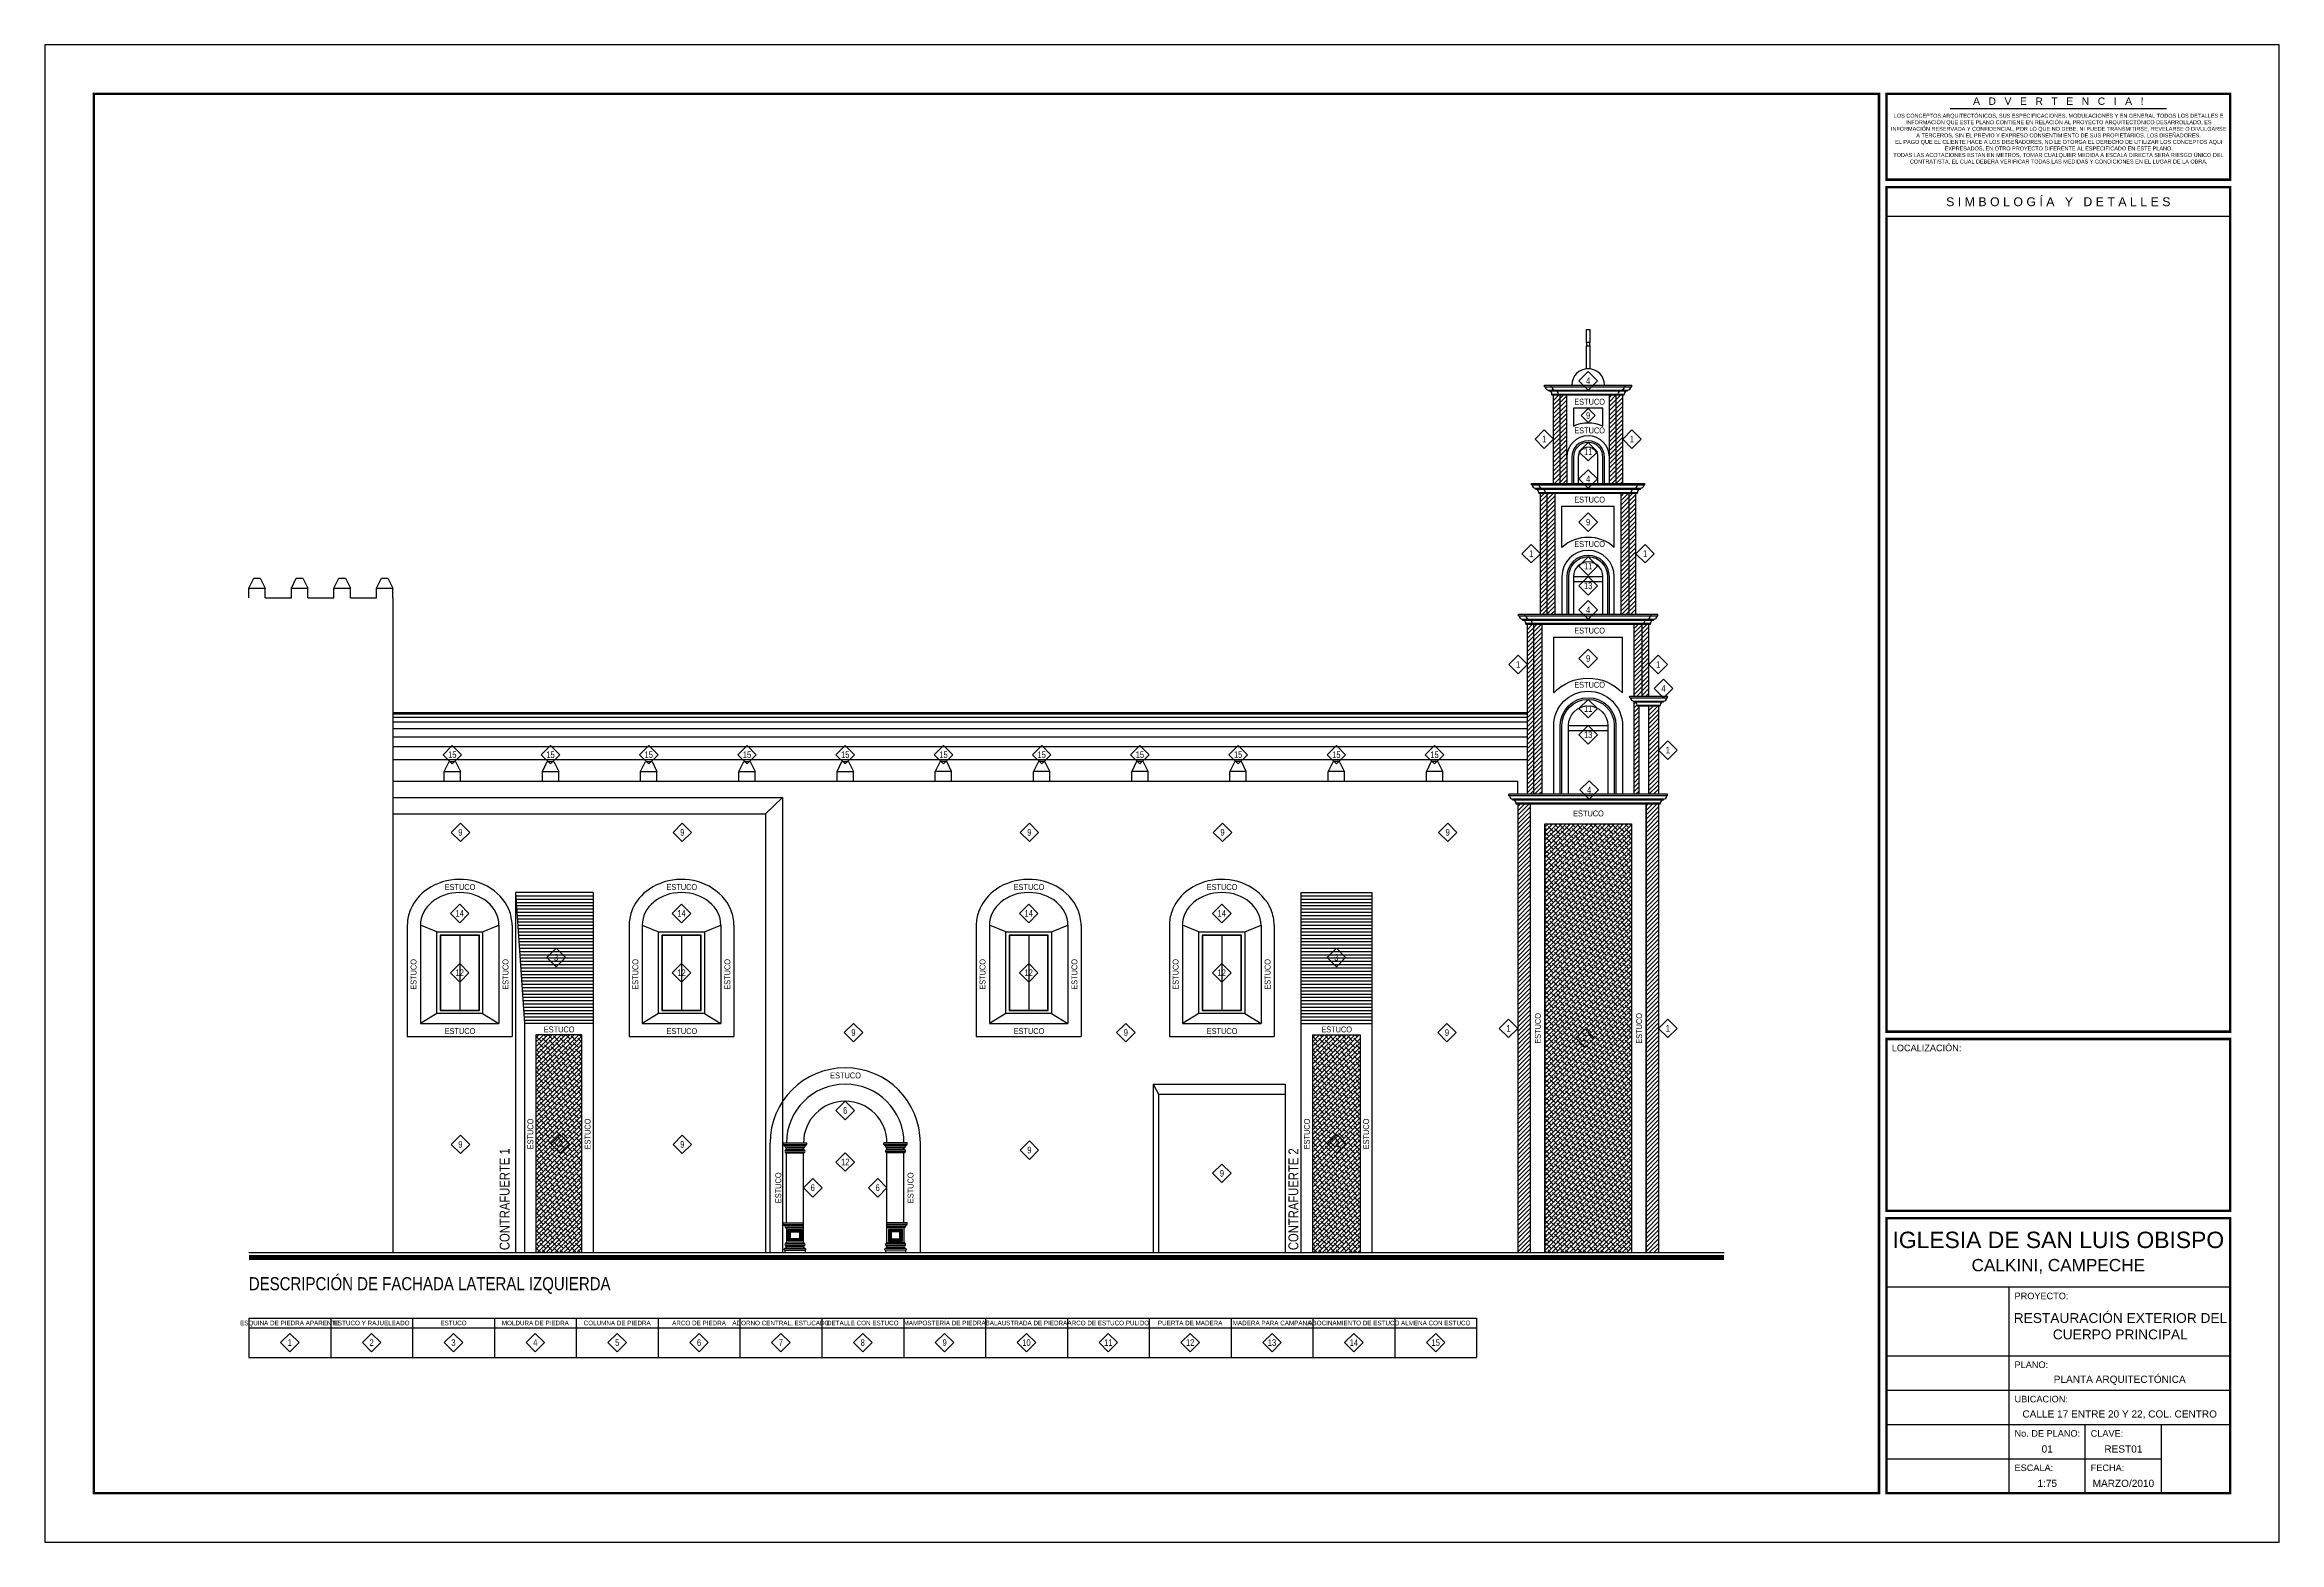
# Model space of a CAD drawing. Header units: millimetres. Extents: x 0 to 273, y 0 to 92.
# Drawn here: x 68.2 to 136.5, y 0 to 45.8 of the extents above; entities that cross this region are included whole.
import ezdxf
from ezdxf.enums import TextEntityAlignment as Align

# ---------------------------------------------------------------- set-up
doc = ezdxf.new("R2010")
doc.units = ezdxf.units.MM
for name, color, linetype in [('Areas', 7, 'Continuous'), ('Ashurados', 8, 'Continuous'), ('FORMATO', 7, 'Continuous'), ('Texto', 7, 'Continuous'), ('Trazo', 7, 'Continuous')]:
    doc.layers.add(name, color=color, linetype=linetype)
doc.styles.get("Standard").update_dxf_attribs({"font": 'arial.ttf'})
doc.styles.add('style4', font='')
doc.styles.get('style4').set_extended_font_data('DaxCondensed')
pattern_1 = [(45, (-67.97007, -76.9695), (-0.06735192, 0.06735192), [])]
pattern_2 = [(45, (-151.04429, -76.38992), (-0.06735192, 0.06735192), [])]
pattern_3 = [(45, (-145.71266, -76.9695), (-0.06735192, 0.06735192), []), (135, (-145.71266, -76.9695), (-0.202055763, 0.06735192), [0.238125, -0.142875])]

msp = doc.modelspace()

# ---------------------------------------------------------------- texts
at = {"layer": 'FORMATO'}
msp.add_text('A   D   V   E   R   T   E   N   C   I   A   !', height=0.225, dxfattribs=at).set_placement((129.75, 43.912), align=Align.CENTER)
for s, p in [('LOCALIZACIÓN:', (124.664, 15.001)), ('PROYECTO:', (128.414, 7.426)), ('PLANO:', (128.414, 5.326)), ('UBICACION:', (128.414, 4.276)), ('No. DE PLANO:', (128.414, 3.226)), ('CLAVE:', (130.739, 3.226)), ('ESCALA:', (128.414, 2.176)), ('FECHA:', (130.739, 2.176))]:
    msp.add_text(s, height=0.2, dxfattribs=at).set_placement(p)
for s, insert, char_height, width, attachment_point in [('\\pi0.22576;LOS CONCEPTOS ARQUITECTÓNICOS, SUS ESPECIFICACIONES, MODULACIONES Y EN GENERAL TODOS LOS DETALLES E \\P\\pi0.59079;INFORMACIÓN QUE ESTE PLANO CONTIENE EN RELACIÓN AL PROYECTO ARQUITECTÓNICO DESARROLLADO, ES \\P\\pi0.13903;INFORMACIÓN RESERVADA Y CONFIDENCIAL, POR LO QUE NO DEBE, NI PUEDE TRANSMITIRSE, REVELARSE O DIVULGARSE\\P\\pi0.91171;A TERCEROS, SIN EL PREVIO Y EXPRESO CONSENTIMIENTO DE SUS PROPIETARIOS, LOS DISEÑADORES.\\P\\pi0.26644;EL PAGO QUE EL CLIENTE HACE A LOS DISEÑADORES, NO LE OTORGA EL DERECHO DE UTILIZAR LOS CONCEPTOS AQUI \\P\\pi1.78;EXPRESADOS, EN OTRO PROYECTO DIFERENTE AL ESPECIFICADO EN ESTE PLANO.\\P\\pi0.2109;TODAS LAS ACOTACIONES ESTAN EN METROS, TOMAR CUALQUIER MEDIDA A ESCALA DIRECTA SERÁ RIESGO ÚNICO DEL \\P\\pi0.71558;CONTRATISTA, EL CUAL DEBERÁ VERIFICAR TODAS LAS MEDIDAS Y CONDICIONES EN EL LUGAR DE LA OBRA.', (124.5, 43.64), 0.12, 10.5, 1), ('S I M B O L O G Í A   Y   D E T A L L E S', (129.75, 40.95), 0.27, 10.5, 5), ('IGLESIA DE SAN LUIS OBISPO\\P{\\H0.75x;CALKINI, CAMPECHE\\H1.023x; }', (129.75, 8.85), 0.5, 10.5, 5), ('\\pi0.13874;RESTAURACIÓN EXTERIOR DEL\\P\\pi1.3319;CUERPO PRINCIPAL', (128.25, 7.002), 0.3, 6.75, 1), ('PLANTA ARQUITECTÓNICA', (131.625, 4.95), 0.22, 6.75, 5), ('CALLE 17 ENTRE 20 Y 22, COL. CENTRO', (131.625, 3.9), 0.22, 6.75, 5), ('01', (129.412, 2.85), 0.22, 6.75, 5), ('REST01', (131.738, 2.85), 0.22, 6.75, 5), ('1:75', (129.412, 1.8), 0.22, 6.75, 5), ('MARZO/2010', (131.738, 1.8), 0.22, 6.75, 5)]:
    msp.add_mtext(s, dxfattribs=dict(at, insert=insert, char_height=char_height, width=width, attachment_point=attachment_point))
at = {"layer": 'Texto', "style": 'style4'}
for s, height, p in [('4', 0.2, (115.39, 35.385)), ('ESTUCO', 0.18, (115.435, 34.752)), ('9', 0.2, (115.39, 34.324)), ('1', 0.2, (114.052, 33.602)), ('ESTUCO', 0.18, (115.435, 33.876)), ('1', 0.2, (116.728, 33.602)), ('11', 0.2, (115.39, 33.219)), ('4', 0.2, (115.39, 32.385)), ('ESTUCO', 0.18, (115.435, 31.764)), ('9', 0.2, (115.39, 31.065)), ('1', 0.2, (113.652, 30.102)), ('ESTUCO', 0.18, (115.435, 30.407)), ('1', 0.2, (117.128, 30.102)), ('11', 0.2, (115.39, 29.719)), ('13', 0.2, (115.39, 29.119)), ('4', 0.2, (115.39, 28.385)), ('ESTUCO', 0.18, (115.435, 27.763)), ('1', 0.2, (113.252, 26.715)), ('9', 0.2, (115.39, 26.9)), ('1', 0.2, (117.528, 26.715)), ('ESTUCO', 0.18, (115.435, 26.105)), ('4', 0.2, (117.69, 25.985)), ('11', 0.2, (115.39, 25.369)), ('13', 0.2, (115.39, 24.569)), ('15', 0.2, (80.7, 23.962)), ('15', 0.2, (83.7, 23.962)), ('15', 0.2, (86.7, 23.962)), ('15', 0.2, (89.7, 23.962)), ('15', 0.2, (92.7, 23.962)), ('15', 0.2, (95.7, 23.962)), ('15', 0.2, (98.7, 23.962)), ('15', 0.2, (101.7, 23.962)), ('15', 0.2, (104.7, 23.962)), ('15', 0.2, (107.7, 23.962)), ('15', 0.2, (110.7, 23.962)), ('1', 0.2, (117.823, 24.102)), ('4', 0.2, (115.421, 22.885)), ('ESTUCO', 0.18, (115.4, 22.175)), ('9', 0.2, (80.947, 21.589)), ('9', 0.2, (87.723, 21.589)), ('9', 0.2, (98.325, 21.589)), ('9', 0.2, (104.223, 21.589)), ('9', 0.2, (111.101, 21.589)), ('ESTUCO', 0.18, (80.934, 19.927)), ('ESTUCO', 0.18, (87.709, 19.927)), ('ESTUCO', 0.18, (98.312, 19.927)), ('ESTUCO', 0.18, (104.209, 19.927)), ('14', 0.2, (80.925, 19.114)), ('14', 0.2, (87.7, 19.114)), ('14', 0.2, (98.303, 19.114)), ('14', 0.2, (104.2, 19.114)), ('3', 0.2, (83.872, 17.769)), ('3', 0.2, (107.7, 17.769)), ('12', 0.2, (80.925, 17.299)), ('12', 0.2, (87.7, 17.299)), ('12', 0.2, (98.303, 17.299)), ('12', 0.2, (104.2, 17.299)), ('ESTUCO', 0.18, (80.934, 15.527)), ('ESTUCO', 0.18, (83.962, 15.577)), ('ESTUCO', 0.18, (87.71, 15.527)), ('ESTUCO', 0.18, (98.312, 15.527)), ('ESTUCO', 0.18, (104.21, 15.527)), ('ESTUCO', 0.18, (107.71, 15.577)), ('1', 0.2, (112.957, 15.602)), ('1', 0.2, (117.823, 15.602)), ('9', 0.2, (92.951, 15.473)), ('9', 0.2, (101.27, 15.473)), ('9', 0.2, (111.078, 15.473)), ('2', 0.2, (115.296, 15.302)), ('ESTUCO', 0.18, (92.71, 14.172)), ('6', 0.2, (92.7, 13.094)), ('9', 0.2, (80.947, 12.058)), ('2', 0.2, (83.992, 12.077)), ('9', 0.2, (87.723, 12.058)), ('12', 0.2, (92.7, 11.518)), ('9', 0.2, (98.325, 11.883)), ('2', 0.2, (107.714, 12.077)), ('6', 0.2, (91.708, 10.732)), ('6', 0.2, (93.692, 10.732)), ('9', 0.2, (104.205, 11.174)), ('ESQUINA DE PIEDRA APARENTE', 0.14, (75.735, 6.63)), ('1', 0.2, (75.735, 6.002)), ('ESTUCO Y RAJUELEADO', 0.14, (78.235, 6.63)), ('2', 0.2, (78.235, 6.002)), ('ESTUCO', 0.14, (80.735, 6.63)), ('3', 0.2, (80.735, 6.002)), ('MOLDURA DE PIEDRA', 0.14, (83.235, 6.63)), ('4', 0.2, (83.235, 6.002)), ('COLUMNA DE PIEDRA', 0.14, (85.735, 6.63)), ('5', 0.2, (85.735, 6.002)), ('ARCO DE PIEDRA', 0.14, (88.235, 6.63)), ('6', 0.2, (88.235, 6.002)), ('ADORNO CENTRAL, ESTUCADO', 0.14, (90.735, 6.63)), ('7', 0.2, (90.735, 6.002)), ('DETALLE CON ESTUCO', 0.14, (93.235, 6.63)), ('8', 0.2, (93.235, 6.002)), ('MAMPOSTERÍA DE PIEDRA', 0.14, (95.735, 6.63)), ('9', 0.2, (95.735, 6.002)), ('BALAUSTRADA DE PIEDRA', 0.14, (98.235, 6.63)), ('10', 0.2, (98.235, 6.002)), ('ARCO DE ESTUCO PULIDO', 0.14, (100.735, 6.63)), ('11', 0.2, (100.735, 6.002)), ('PUERTA DE MADERA', 0.14, (103.235, 6.63)), ('12', 0.2, (103.235, 6.002)), ('MADERA PARA CAMPANA', 0.14, (105.735, 6.63)), ('13', 0.2, (105.735, 6.002)), ('ABOCINAMIENTO DE ESTUCO', 0.14, (108.235, 6.63)), ('14', 0.2, (108.235, 6.002)), ('ALMENA CON ESTUCO', 0.14, (110.735, 6.63)), ('15', 0.2, (110.735, 6.002))]:
    msp.add_text(s, height=height, dxfattribs=at).set_placement(p, align=Align.CENTER)
for s, height, p in [('ESTUCO', 0.18, (79.605, 17.35)), ('ESTUCO', 0.18, (82.414, 17.35)), ('ESTUCO', 0.18, (86.38, 17.35)), ('ESTUCO', 0.18, (89.189, 17.35)), ('ESTUCO', 0.18, (96.983, 17.35)), ('ESTUCO', 0.18, (99.791, 17.35)), ('ESTUCO', 0.18, (102.88, 17.35)), ('ESTUCO', 0.18, (105.689, 17.35)), ('ESTUCO', 0.18, (113.945, 15.7)), ('ESTUCO', 0.18, (117.037, 15.7)), ('ESTUCO', 0.18, (83.175, 12.475)), ('ESTUCO', 0.18, (84.92, 12.475)), ('ESTUCO', 0.18, (106.89, 12.475)), ('ESTUCO', 0.18, (108.7, 12.475)), ('CONTRAFUERTE 1', 0.3, (82.447, 10.481)), ('CONTRAFUERTE 2', 0.3, (106.538, 10.481)), ('ESTUCO', 0.18, (90.746, 10.83)), ('ESTUCO', 0.18, (94.784, 10.83))]:
    msp.add_text(s, height=height, rotation=90, dxfattribs=at).set_placement(p, align=Align.CENTER)
msp.add_text('DESCRIPCIÓN DE FACHADA LATERAL IZQUIERDA', height=0.4, dxfattribs=at).set_placement((74.485, 7.7))

# ---------------------------------------------------------------- hatches: boundary and pattern name
at = {"layer": 'Ashurados'}
h = msp.add_hatch(dxfattribs=at)
h.set_pattern_fill('ANSI31', color=4, scale=0.03, style=0)
h.set_pattern_definition(pattern_1)
h.paths.add_polyline_path([(114.535, 35.05), (114.335, 35.05), (114.335, 32.35), (114.535, 32.35)])
h.paths.add_polyline_path([(114.74, 35.05), (114.535, 35.05), (114.535, 32.35), (114.74, 32.35), (114.74, 33.15)])
h = msp.add_hatch(dxfattribs=at)
h.set_pattern_fill('ANSI31', color=4, scale=0.03, style=0)
h.set_pattern_definition(pattern_1)
h.paths.add_polyline_path([(116.245, 35.05), (116.04, 35.05), (116.04, 33.15), (116.04, 32.35), (116.245, 32.35)])
h.paths.add_polyline_path([(116.245, 32.35), (116.445, 32.35), (116.445, 35.05), (116.245, 35.05)])
h = msp.add_hatch(dxfattribs=at)
h.set_pattern_fill('ANSI31', color=4, scale=0.03, style=0)
h.set_pattern_definition(pattern_1)
h.paths.add_polyline_path([(113.935, 28.35), (114.135, 28.35), (114.135, 32.05), (113.935, 32.05)])
h.paths.add_polyline_path([(114.135, 28.35), (114.385, 28.35), (114.385, 32.05), (114.135, 32.05)])
h = msp.add_hatch(dxfattribs=at)
h.set_pattern_fill('ANSI31', color=4, scale=0.03, style=0)
h.set_pattern_definition(pattern_1)
h.paths.add_polyline_path([(116.395, 28.35), (116.645, 28.35), (116.645, 32.05), (116.395, 32.05)])
h.paths.add_polyline_path([(116.845, 32.05), (116.645, 32.05), (116.645, 28.35), (116.845, 28.35)])
h = msp.add_hatch(dxfattribs=at)
h.set_pattern_fill('ANSI31', color=4, scale=0.03, style=0)
h.set_pattern_definition(pattern_1)
h.paths.add_polyline_path([(113.535, 22.85), (113.735, 22.85), (113.735, 28.05), (113.535, 28.05)])
h.paths.add_polyline_path([(113.735, 22.85), (113.985, 22.85), (113.985, 28.05), (113.735, 28.05)])
h = msp.add_hatch(dxfattribs=at)
h.set_pattern_fill('ANSI31', color=4, scale=0.03, style=0)
h.set_pattern_definition(pattern_2)
h.paths.add_polyline_path([(117.045, 28.05), (116.795, 28.05), (116.795, 25.85), (117.045, 25.85)])
h.paths.add_polyline_path([(117.245, 28.05), (117.045, 28.05), (117.045, 25.85), (117.245, 25.85)])
h.paths.add_polyline_path([(116.795, 22.85), (116.94, 22.85), (116.94, 25.55), (116.89, 25.55), (116.89, 25.575, 0.399638), (116.795, 25.675)])
h = msp.add_hatch(dxfattribs=at)
h.set_pattern_fill('ANSI31', color=4, scale=0.03, style=0)
h.set_pattern_definition(pattern_2)
h.paths.add_polyline_path([(117.54, 25.55), (117.245, 25.55), (117.245, 22.85), (117.54, 22.85)])
h = msp.add_hatch(dxfattribs=at)
h.set_pattern_fill('ANSI31', color=4, scale=0.03, style=0)
h.set_pattern_definition(pattern_2)
h.paths.add_polyline_path([(113.24, 8.85), (113.62, 8.85), (113.62, 22.55), (113.24, 22.55)])
h = msp.add_hatch(dxfattribs=at)
h.set_pattern_fill('ANSI31', color=4, scale=0.03, style=0)
h.set_pattern_definition(pattern_2)
h.paths.add_polyline_path([(117.54, 22.55), (117.16, 22.55), (117.16, 8.85), (117.54, 8.85)])
h = msp.add_hatch(dxfattribs=at)
h.set_pattern_fill('ANSI38', color=256, scale=0.03, style=0)
h.set_pattern_definition(pattern_3)
h.paths.add_polyline_path([(114.07, 8.85), (116.71, 8.85), (116.71, 21.95), (114.07, 21.95)])
h = msp.add_hatch(dxfattribs=at)
h.set_pattern_fill('ANSI38', color=256, scale=0.03, style=0)
h.set_pattern_definition(pattern_3)
h.paths.add_polyline_path([(83.255, 8.85), (84.65, 8.85), (84.65, 15.5), (83.255, 15.5)])
h = msp.add_hatch(dxfattribs=at)
h.set_pattern_fill('ANSI38', color=256, scale=0.03, style=0)
h.set_pattern_definition(pattern_3)
h.paths.add_polyline_path([(108.43, 15.5), (106.97, 15.5), (106.97, 8.85), (108.43, 8.85)])

# ---------------------------------------------------------------- linework, layer by layer
at = {"layer": 'Areas'}
msp.add_lwpolyline([(117.16, 22.55), (113.62, 22.55), (113.62, 8.85), (114.07, 8.85), (114.07, 21.95), (116.71, 21.95), (116.71, 8.85), (117.16, 8.85)], close=True, dxfattribs=at)
at = {"layer": 'FORMATO'}
for p, q in [((126.45, 43.8), (133.05, 43.8)), ((135, 40.5), (124.5, 40.5)), ((124.5, 7.8), (135, 7.8)), ((128.25, 1.5), (128.25, 7.8)), ((124.5, 5.7), (135, 5.7)), ((124.5, 4.65), (135, 4.65)), ((124.5, 3.6), (128.25, 3.6)), ((128.25, 3.6), (135, 3.6)), ((130.575, 1.5), (130.575, 3.6)), ((132.9, 1.5), (132.9, 3.6)), ((124.5, 2.55), (128.25, 2.55)), ((128.25, 2.55), (132.9, 2.55))]:
    msp.add_line(p, q, dxfattribs=at)
msp.add_lwpolyline([(68.25, 0), (136.5, 0), (136.5, 45.75), (68.25, 45.75)], close=True, dxfattribs=at)
at = {"layer": 'FORMATO', "const_width": 0.075}
for points in [[(124.275, 1.5), (124.275, 44.25), (69.75, 44.25), (69.75, 1.5)], [(124.5, 41.625), (135, 41.625), (135, 44.25), (124.5, 44.25)], [(135, 15.6), (135, 41.4), (124.5, 41.4), (124.5, 15.6)], [(124.5, 10.125), (135, 10.125), (135, 15.375), (124.5, 15.375)], [(124.5, 9.9), (124.5, 1.5), (135, 1.5), (135, 9.9)]]:
    msp.add_lwpolyline(points, close=True, dxfattribs=at)
at = {"layer": 'Texto'}
for p, q in [((74.485, 6.85), (111.985, 6.85)), ((74.485, 6.85), (74.485, 5.65)), ((76.985, 6.85), (76.985, 5.65)), ((79.485, 6.85), (79.485, 5.65)), ((81.985, 6.85), (81.985, 5.65)), ((84.485, 6.85), (84.485, 5.65)), ((86.985, 6.85), (86.985, 5.65)), ((89.485, 6.85), (89.485, 5.65)), ((91.985, 6.85), (91.985, 5.65)), ((94.485, 6.85), (94.485, 5.65)), ((96.985, 6.85), (96.985, 5.65)), ((99.485, 6.85), (99.485, 5.65)), ((101.985, 6.85), (101.985, 5.65)), ((104.485, 6.85), (104.485, 5.65)), ((106.985, 6.85), (106.985, 5.65)), ((109.485, 6.85), (109.485, 5.65)), ((111.985, 6.85), (111.985, 5.65)), ((74.485, 6.55), (111.985, 6.55)), ((74.485, 5.65), (111.985, 5.65))]:
    msp.add_line(p, q, dxfattribs=at)
for points in [[(115.107, 35.483), (115.39, 35.766), (115.673, 35.483), (115.39, 35.2)], [(115.178, 34.422), (115.39, 34.635), (115.602, 34.422), (115.39, 34.21)], [(113.769, 33.7), (114.052, 33.983), (114.335, 33.7), (114.052, 33.417)], [(115.107, 33.317), (115.39, 33.6), (115.673, 33.317), (115.39, 33.034)], [(116.445, 33.7), (116.728, 33.983), (117.011, 33.7), (116.728, 33.417)], [(115.107, 32.483), (115.39, 32.766), (115.673, 32.483), (115.39, 32.2)], [(115.107, 31.163), (115.39, 31.446), (115.673, 31.163), (115.39, 30.88)], [(113.369, 30.2), (113.652, 30.483), (113.935, 30.2), (113.652, 29.917)], [(115.107, 29.817), (115.39, 30.1), (115.673, 29.817), (115.39, 29.534)], [(116.845, 30.2), (117.128, 30.483), (117.411, 30.2), (117.128, 29.917)], [(115.107, 29.217), (115.39, 29.5), (115.673, 29.217), (115.39, 28.934)], [(115.107, 28.483), (115.39, 28.766), (115.673, 28.483), (115.39, 28.2)], [(112.969, 26.813), (113.252, 27.096), (113.535, 26.813), (113.252, 26.53)], [(115.107, 26.999), (115.39, 27.281), (115.673, 26.999), (115.39, 26.716)], [(117.245, 26.813), (117.528, 27.096), (117.811, 26.813), (117.528, 26.53)], [(117.407, 26.083), (117.69, 26.366), (117.973, 26.083), (117.69, 25.8)], [(115.107, 25.467), (115.39, 25.75), (115.673, 25.467), (115.39, 25.184)], [(115.107, 24.667), (115.39, 24.95), (115.673, 24.667), (115.39, 24.384)], [(80.417, 24.061), (80.7, 24.343), (80.983, 24.061), (80.7, 23.778)], [(83.417, 24.061), (83.7, 24.343), (83.983, 24.061), (83.7, 23.778)], [(86.417, 24.061), (86.7, 24.343), (86.983, 24.061), (86.7, 23.778)], [(89.417, 24.061), (89.7, 24.343), (89.983, 24.061), (89.7, 23.778)], [(92.417, 24.061), (92.7, 24.343), (92.983, 24.061), (92.7, 23.778)], [(95.417, 24.061), (95.7, 24.343), (95.983, 24.061), (95.7, 23.778)], [(98.417, 24.061), (98.7, 24.343), (98.983, 24.061), (98.7, 23.778)], [(101.417, 24.061), (101.7, 24.343), (101.983, 24.061), (101.7, 23.778)], [(104.417, 24.061), (104.7, 24.343), (104.983, 24.061), (104.7, 23.778)], [(107.417, 24.061), (107.7, 24.343), (107.983, 24.061), (107.7, 23.778)], [(110.417, 24.061), (110.7, 24.343), (110.983, 24.061), (110.7, 23.778)], [(117.54, 24.2), (117.823, 24.483), (118.106, 24.2), (117.823, 23.917)], [(115.138, 22.983), (115.421, 23.266), (115.704, 22.983), (115.421, 22.7)], [(80.665, 21.687), (80.947, 21.97), (81.23, 21.687), (80.947, 21.404)], [(87.44, 21.687), (87.723, 21.97), (88.005, 21.687), (87.723, 21.404)], [(98.042, 21.687), (98.325, 21.97), (98.608, 21.687), (98.325, 21.404)], [(103.94, 21.687), (104.223, 21.97), (104.505, 21.687), (104.223, 21.404)], [(110.818, 21.687), (111.101, 21.97), (111.383, 21.687), (111.101, 21.404)], [(80.642, 19.212), (80.925, 19.495), (81.208, 19.212), (80.925, 18.929)], [(87.417, 19.212), (87.7, 19.495), (87.983, 19.212), (87.7, 18.929)], [(98.02, 19.212), (98.303, 19.495), (98.585, 19.212), (98.303, 18.929)], [(103.917, 19.212), (104.2, 19.495), (104.483, 19.212), (104.2, 18.929)], [(83.589, 17.867), (83.872, 18.15), (84.155, 17.867), (83.872, 17.584)], [(107.417, 17.867), (107.7, 18.15), (107.983, 17.867), (107.7, 17.584)], [(80.642, 17.397), (80.925, 17.68), (81.208, 17.397), (80.925, 17.114)], [(87.417, 17.397), (87.7, 17.68), (87.983, 17.397), (87.7, 17.114)], [(98.02, 17.397), (98.303, 17.68), (98.585, 17.397), (98.303, 17.114)], [(103.917, 17.397), (104.2, 17.68), (104.483, 17.397), (104.2, 17.114)], [(92.668, 15.571), (92.951, 15.854), (93.233, 15.571), (92.951, 15.288)], [(100.988, 15.571), (101.27, 15.854), (101.553, 15.571), (101.27, 15.288)], [(110.795, 15.571), (111.078, 15.854), (111.361, 15.571), (111.078, 15.288)], [(112.674, 15.7), (112.957, 15.983), (113.24, 15.7), (112.957, 15.417)], [(117.54, 15.7), (117.823, 15.983), (118.106, 15.7), (117.823, 15.417)], [(115.013, 15.4), (115.296, 15.683), (115.579, 15.4), (115.296, 15.117)], [(92.417, 13.192), (92.7, 13.475), (92.983, 13.192), (92.7, 12.909)], [(80.665, 12.157), (80.947, 12.439), (81.23, 12.157), (80.947, 11.874)], [(83.709, 12.175), (83.992, 12.458), (84.275, 12.175), (83.992, 11.892)], [(87.44, 12.157), (87.723, 12.439), (88.005, 12.157), (87.723, 11.874)], [(107.431, 12.175), (107.714, 12.458), (107.997, 12.175), (107.714, 11.892)], [(92.417, 11.616), (92.7, 11.899), (92.983, 11.616), (92.7, 11.333)], [(98.042, 11.981), (98.325, 12.264), (98.608, 11.981), (98.325, 11.699)], [(91.425, 10.83), (91.708, 11.113), (91.991, 10.83), (91.708, 10.547)], [(93.409, 10.83), (93.692, 11.113), (93.975, 10.83), (93.692, 10.547)], [(103.922, 11.273), (104.205, 11.555), (104.488, 11.273), (104.205, 10.99)], [(75.452, 6.1), (75.735, 6.383), (76.018, 6.1), (75.735, 5.817)], [(77.952, 6.1), (78.235, 6.383), (78.518, 6.1), (78.235, 5.817)], [(80.452, 6.1), (80.735, 6.383), (81.018, 6.1), (80.735, 5.817)], [(82.952, 6.1), (83.235, 6.383), (83.518, 6.1), (83.235, 5.817)], [(85.452, 6.1), (85.735, 6.383), (86.018, 6.1), (85.735, 5.817)], [(87.952, 6.1), (88.235, 6.383), (88.518, 6.1), (88.235, 5.817)], [(90.452, 6.1), (90.735, 6.383), (91.018, 6.1), (90.735, 5.817)], [(92.952, 6.1), (93.235, 6.383), (93.518, 6.1), (93.235, 5.817)], [(95.452, 6.1), (95.735, 6.383), (96.018, 6.1), (95.735, 5.817)], [(97.952, 6.1), (98.235, 6.383), (98.518, 6.1), (98.235, 5.817)], [(100.452, 6.1), (100.735, 6.383), (101.018, 6.1), (100.735, 5.817)], [(102.952, 6.1), (103.235, 6.383), (103.518, 6.1), (103.235, 5.817)], [(105.452, 6.1), (105.735, 6.383), (106.018, 6.1), (105.735, 5.817)], [(107.952, 6.1), (108.235, 6.383), (108.518, 6.1), (108.235, 5.817)], [(110.452, 6.1), (110.735, 6.383), (111.018, 6.1), (110.735, 5.817)]]:
    msp.add_lwpolyline(points, close=True, dxfattribs=at)
at = {"layer": 'Trazo', "color": 4}
for p, q in [((114.06, 35.35), (116.72, 35.35)), ((114.06, 35.3), (114.06, 35.35)), ((114.06, 35.3), (116.72, 35.3)), ((114.185, 35.2), (116.595, 35.2)), ((114.185, 35.175), (114.185, 35.2)), ((114.185, 35.175), (116.595, 35.175)), ((114.26, 35.3), (114.26, 35.35)), ((114.285, 35.075), (116.495, 35.075)), ((114.285, 35.05), (114.285, 35.075)), ((114.285, 35.05), (116.495, 35.05)), ((114.385, 35.175), (114.385, 35.2)), ((114.485, 35.05), (114.485, 35.075)), ((116.295, 35.05), (116.295, 35.075)), ((116.395, 35.175), (116.395, 35.2)), ((116.495, 35.05), (116.495, 35.075)), ((116.52, 35.3), (116.52, 35.35)), ((116.595, 35.175), (116.595, 35.2)), ((116.72, 35.3), (116.72, 35.35)), ((113.66, 32.35), (117.12, 32.35)), ((113.66, 32.3), (113.66, 32.35)), ((113.66, 32.3), (117.12, 32.3)), ((113.785, 32.2), (116.995, 32.2)), ((113.785, 32.175), (113.785, 32.2)), ((113.785, 32.175), (116.995, 32.175)), ((113.86, 32.3), (113.86, 32.35)), ((113.985, 32.175), (113.985, 32.2)), ((116.795, 32.175), (116.795, 32.2)), ((116.92, 32.3), (116.92, 32.35)), ((116.995, 32.175), (116.995, 32.2)), ((117.12, 32.3), (117.12, 32.35)), ((113.885, 32.075), (116.895, 32.075)), ((113.885, 32.05), (113.885, 32.075)), ((113.885, 32.05), (116.895, 32.05)), ((114.085, 32.05), (114.085, 32.075)), ((116.695, 32.05), (116.695, 32.075)), ((116.895, 32.05), (116.895, 32.075)), ((113.26, 28.35), (117.52, 28.35)), ((113.26, 28.3), (113.26, 28.35)), ((113.26, 28.3), (117.52, 28.3)), ((113.385, 28.2), (117.395, 28.2)), ((113.385, 28.175), (113.385, 28.2)), ((113.385, 28.175), (117.395, 28.175)), ((113.46, 28.3), (113.46, 28.35)), ((113.485, 28.075), (117.295, 28.075)), ((113.485, 28.05), (113.485, 28.075)), ((113.485, 28.05), (117.295, 28.05)), ((113.585, 28.175), (113.585, 28.2)), ((113.685, 28.05), (113.685, 28.075)), ((117.095, 28.05), (117.095, 28.075)), ((117.195, 28.175), (117.195, 28.2)), ((117.295, 28.05), (117.295, 28.075)), ((117.32, 28.3), (117.32, 28.35)), ((117.395, 28.175), (117.395, 28.2)), ((117.52, 28.3), (117.52, 28.35)), ((113.535, 25.3), (78.885, 25.3)), ((116.665, 25.85), (117.815, 25.85)), ((116.665, 25.8), (116.665, 25.85)), ((116.665, 25.8), (117.815, 25.8)), ((116.79, 25.7), (117.69, 25.7)), ((116.79, 25.675), (116.79, 25.7)), ((116.79, 25.675), (117.69, 25.675)), ((116.89, 25.575), (117.59, 25.575)), ((116.89, 25.55), (116.89, 25.575)), ((116.89, 25.55), (117.59, 25.55)), ((117.59, 25.55), (117.59, 25.575)), ((117.69, 25.675), (117.69, 25.7)), ((117.815, 25.8), (117.815, 25.85)), ((113.535, 25.2), (78.885, 25.2)), ((113.535, 25.05), (78.885, 25.05)), ((113.535, 24.85), (78.885, 24.85)), ((113.535, 24.6), (78.885, 24.6)), ((113.535, 24.3), (78.885, 24.3)), ((113.535, 23.9), (78.885, 23.9)), ((117.815, 22.85), (112.965, 22.85)), ((112.965, 22.8), (112.965, 22.85)), ((117.815, 22.8), (112.965, 22.8)), ((117.69, 22.7), (113.09, 22.7)), ((113.09, 22.675), (113.09, 22.7)), ((117.69, 22.675), (113.09, 22.675)), ((117.59, 22.575), (113.19, 22.575)), ((113.19, 22.55), (113.19, 22.575)), ((117.59, 22.55), (113.19, 22.55)), ((117.59, 22.55), (117.59, 22.575)), ((117.69, 22.675), (117.69, 22.7)), ((117.815, 22.8), (117.815, 22.85))]:
    msp.add_line(p, q, dxfattribs=at)
at = {"layer": 'Trazo'}
for p, q in [((114.335, 32.35), (114.335, 35.05)), ((116.445, 32.35), (116.445, 35.05)), ((113.935, 28.35), (113.935, 32.05)), ((116.845, 28.35), (116.845, 32.05)), ((74.485, 29.15), (74.635, 29.45)), ((74.635, 29.45), (74.835, 29.45)), ((74.835, 29.45), (74.985, 29.15)), ((75.785, 29.15), (75.935, 29.45)), ((75.935, 29.45), (76.135, 29.45)), ((76.135, 29.45), (76.285, 29.15)), ((77.085, 29.15), (77.235, 29.45)), ((77.235, 29.45), (77.435, 29.45)), ((77.435, 29.45), (77.585, 29.15)), ((78.385, 29.15), (78.535, 29.45)), ((78.535, 29.45), (78.735, 29.45)), ((78.735, 29.45), (78.885, 29.15)), ((114.94, 29.5), (115.84, 29.5)), ((114.94, 29.35), (115.84, 29.35)), ((74.485, 28.85), (74.485, 29.15)), ((74.485, 29.15), (74.985, 29.15)), ((74.985, 28.85), (74.985, 29.15)), ((74.985, 28.85), (75.785, 28.85)), ((75.785, 28.85), (75.785, 29.15)), ((75.785, 29.15), (76.285, 29.15)), ((76.285, 28.85), (76.285, 29.15)), ((76.285, 28.85), (77.085, 28.85)), ((77.085, 28.85), (77.085, 29.15)), ((77.085, 29.15), (77.585, 29.15)), ((77.585, 28.85), (77.585, 29.15)), ((77.585, 28.85), (78.385, 28.85)), ((78.385, 28.85), (78.385, 29.15)), ((78.385, 29.15), (78.885, 29.15)), ((78.885, 28.85), (78.885, 29.15)), ((78.885, 28.85), (78.885, 8.85)), ((113.535, 22.85), (113.535, 28.05)), ((117.245, 25.85), (117.245, 28.05)), ((78.885, 25.35), (113.535, 25.35)), ((116.94, 25.55), (116.94, 22.85)), ((117.245, 22.85), (117.245, 25.55)), ((117.54, 25.55), (117.54, 22.85)), ((114.79, 24.95), (115.99, 24.95)), ((114.79, 24.8), (115.99, 24.8)), ((78.885, 23.25), (80.45, 23.25)), ((80.45, 23.55), (80.6, 23.85)), ((80.45, 23.25), (80.45, 23.55)), ((80.45, 23.55), (80.95, 23.55)), ((80.6, 23.85), (80.8, 23.85)), ((80.8, 23.85), (80.95, 23.55)), ((80.95, 23.25), (80.95, 23.55)), ((80.95, 23.25), (83.45, 23.25)), ((83.45, 23.55), (83.6, 23.85)), ((83.45, 23.25), (83.45, 23.55)), ((83.45, 23.55), (83.95, 23.55)), ((83.6, 23.85), (83.8, 23.85)), ((83.8, 23.85), (83.95, 23.55)), ((83.95, 23.25), (83.95, 23.55)), ((83.95, 23.25), (86.45, 23.25)), ((86.45, 23.55), (86.6, 23.85)), ((86.45, 23.25), (86.45, 23.55)), ((86.45, 23.55), (86.95, 23.55)), ((86.6, 23.85), (86.8, 23.85)), ((86.8, 23.85), (86.95, 23.55)), ((86.95, 23.25), (86.95, 23.55)), ((86.95, 23.25), (89.45, 23.25)), ((89.45, 23.55), (89.6, 23.85)), ((89.45, 23.25), (89.45, 23.55)), ((89.45, 23.55), (89.95, 23.55)), ((89.6, 23.85), (89.8, 23.85)), ((89.8, 23.85), (89.95, 23.55)), ((89.95, 23.25), (89.95, 23.55)), ((89.95, 23.25), (92.45, 23.25)), ((92.45, 23.55), (92.6, 23.85)), ((92.45, 23.25), (92.45, 23.55)), ((92.45, 23.55), (92.95, 23.55)), ((92.6, 23.85), (92.8, 23.85)), ((92.8, 23.85), (92.95, 23.55)), ((92.95, 23.25), (92.95, 23.55)), ((92.95, 23.25), (95.45, 23.25)), ((95.6, 23.85), (95.45, 23.55)), ((95.45, 23.25), (95.45, 23.55)), ((95.95, 23.55), (95.45, 23.55)), ((95.8, 23.85), (95.6, 23.85)), ((95.95, 23.55), (95.8, 23.85)), ((95.95, 23.25), (95.95, 23.55)), ((95.95, 23.25), (98.45, 23.25)), ((98.6, 23.85), (98.45, 23.55)), ((98.45, 23.25), (98.45, 23.55)), ((98.95, 23.55), (98.45, 23.55)), ((98.8, 23.85), (98.6, 23.85)), ((98.95, 23.55), (98.8, 23.85)), ((98.95, 23.25), (98.95, 23.55)), ((98.95, 23.25), (101.45, 23.25)), ((101.6, 23.85), (101.45, 23.55)), ((101.45, 23.25), (101.45, 23.55)), ((101.95, 23.55), (101.45, 23.55)), ((101.8, 23.85), (101.6, 23.85)), ((101.95, 23.55), (101.8, 23.85)), ((101.95, 23.25), (101.95, 23.55)), ((101.95, 23.25), (104.45, 23.25)), ((104.6, 23.85), (104.45, 23.55)), ((104.45, 23.25), (104.45, 23.55)), ((104.95, 23.55), (104.45, 23.55)), ((104.8, 23.85), (104.6, 23.85)), ((104.95, 23.55), (104.8, 23.85)), ((104.95, 23.25), (104.95, 23.55)), ((104.95, 23.25), (107.45, 23.25)), ((107.6, 23.85), (107.45, 23.55)), ((107.45, 23.25), (107.45, 23.55)), ((107.95, 23.55), (107.45, 23.55)), ((107.8, 23.85), (107.6, 23.85)), ((107.95, 23.55), (107.8, 23.85)), ((107.95, 23.25), (107.95, 23.55)), ((107.95, 23.25), (110.45, 23.25)), ((110.6, 23.85), (110.45, 23.55)), ((110.45, 23.25), (110.45, 23.55)), ((110.95, 23.55), (110.45, 23.55)), ((110.8, 23.85), (110.6, 23.85)), ((110.95, 23.55), (110.8, 23.85)), ((110.95, 23.25), (110.95, 23.55)), ((110.95, 23.25), (113.24, 23.25)), ((113.24, 22.85), (113.24, 23.25)), ((78.885, 22.75), (90.78, 22.75)), ((90.26, 22.25), (90.78, 22.75)), ((90.78, 22.75), (90.78, 8.85)), ((113.24, 22.55), (113.24, 8.85)), ((117.54, 22.55), (117.54, 8.85)), ((78.885, 22.25), (90.26, 22.25)), ((90.26, 22.25), (90.26, 8.85)), ((82.625, 19.85), (82.625, 8.85)), ((85, 19.85), (82.625, 19.85)), ((82.625, 19.85), (82.905, 15.85)), ((85, 19.85), (85, 8.85)), ((106.62, 19.85), (106.62, 8.85)), ((106.62, 19.85), (108.78, 19.85)), ((108.78, 19.85), (108.78, 8.85)), ((79.725, 18.85), (79.725, 15.85)), ((80.925, 18.54), (80.925, 16.26)), ((82.125, 18.85), (82.125, 15.85)), ((86.5, 18.85), (86.5, 15.85)), ((87.7, 18.54), (87.7, 16.26)), ((88.9, 18.85), (88.9, 15.85)), ((97.103, 18.85), (97.103, 15.85)), ((98.303, 18.54), (98.303, 16.26)), ((99.503, 18.85), (99.503, 15.85)), ((103, 18.85), (103, 15.85)), ((104.2, 18.54), (104.2, 16.26)), ((105.4, 18.85), (105.4, 15.85)), ((80.225, 16.15), (79.725, 15.85)), ((79.725, 15.85), (82.125, 15.85)), ((81.625, 16.15), (82.125, 15.85)), ((82.905, 15.85), (82.905, 8.85)), ((85, 15.85), (82.905, 15.85)), ((87, 16.15), (86.5, 15.85)), ((86.5, 15.85), (88.9, 15.85)), ((88.4, 16.15), (88.9, 15.85)), ((97.603, 16.15), (97.103, 15.85)), ((97.103, 15.85), (99.503, 15.85)), ((99.003, 16.15), (99.503, 15.85)), ((103.5, 16.15), (103, 15.85)), ((103, 15.85), (105.4, 15.85)), ((104.9, 16.15), (105.4, 15.85)), ((106.62, 15.85), (108.78, 15.85)), ((102.11, 13.995), (102.11, 8.85)), ((102.11, 13.995), (106.14, 13.995)), ((102.11, 13.995), (102.27, 13.695)), ((102.27, 13.695), (102.27, 8.85)), ((102.27, 13.695), (106.14, 13.695)), ((106.14, 13.995), (106.14, 8.85)), ((90.405, 8.85), (90.405, 12.2)), ((90.805, 12.2), (91.525, 12.2)), ((90.805, 12.15), (90.805, 12.2)), ((90.805, 12.15), (91.525, 12.15)), ((90.83, 12.15), (90.83, 12.125)), ((90.83, 12.125), (91.5, 12.125)), ((90.88, 12.075), (91.45, 12.075)), ((90.88, 12.075), (90.88, 12.05)), ((90.88, 12.05), (91.45, 12.05)), ((90.88, 12), (91.45, 12)), ((90.88, 12), (90.88, 11.975)), ((90.88, 11.975), (91.45, 11.975)), ((90.88, 11.925), (91.45, 11.925)), ((90.88, 11.925), (90.88, 11.9)), ((90.88, 11.9), (91.45, 11.9)), ((90.905, 12), (90.905, 12.05)), ((90.905, 9.76), (90.905, 11.9)), ((91.425, 12), (91.425, 12.05)), ((91.425, 9.76), (91.425, 11.9)), ((91.45, 12.075), (91.45, 12.05)), ((91.45, 12), (91.45, 11.975)), ((91.45, 11.925), (91.45, 11.9)), ((91.5, 12.15), (91.5, 12.125)), ((91.525, 12.15), (91.525, 12.2)), ((94.595, 12.2), (93.875, 12.2)), ((93.875, 12.15), (93.875, 12.2)), ((94.595, 12.15), (93.875, 12.15)), ((93.9, 12.15), (93.9, 12.125)), ((94.57, 12.125), (93.9, 12.125)), ((94.52, 12.075), (93.95, 12.075)), ((93.95, 12.075), (93.95, 12.05)), ((94.52, 12.05), (93.95, 12.05)), ((94.52, 12), (93.95, 12)), ((93.95, 12), (93.95, 11.975)), ((94.52, 11.975), (93.95, 11.975)), ((94.52, 11.925), (93.95, 11.925)), ((93.95, 11.925), (93.95, 11.9)), ((94.52, 11.9), (93.95, 11.9)), ((93.975, 12), (93.975, 12.05)), ((93.975, 9.76), (93.975, 11.9)), ((94.495, 12), (94.495, 12.05)), ((94.495, 9.76), (94.495, 11.9)), ((94.52, 12.075), (94.52, 12.05)), ((94.52, 12), (94.52, 11.975)), ((94.52, 11.925), (94.52, 11.9)), ((94.57, 12.15), (94.57, 12.125)), ((94.595, 12.15), (94.595, 12.2)), ((94.995, 8.85), (94.995, 12.2)), ((90.805, 9.76), (91.425, 9.76)), ((90.805, 9.71), (90.805, 9.76)), ((90.805, 9.71), (91.425, 9.71)), ((90.83, 9.71), (90.83, 9.685)), ((90.83, 9.685), (91.425, 9.685)), ((90.88, 9.635), (91.425, 9.635)), ((90.88, 9.635), (90.88, 9.61)), ((90.88, 9.61), (91.425, 9.61)), ((90.905, 9.61), (90.905, 9.15)), ((91.425, 9.15), (91.425, 9.76)), ((94.595, 9.76), (93.975, 9.76)), ((93.975, 9.15), (93.975, 9.76)), ((94.595, 9.71), (93.975, 9.71)), ((94.57, 9.685), (93.975, 9.685)), ((94.52, 9.635), (93.975, 9.635)), ((94.52, 9.61), (93.975, 9.61)), ((94.495, 9.61), (94.495, 9.15)), ((94.52, 9.635), (94.52, 9.61)), ((94.57, 9.71), (94.57, 9.685)), ((94.595, 9.71), (94.595, 9.76)), ((90.855, 8.975), (91.475, 8.975)), ((90.855, 8.925), (91.475, 8.925)), ((90.855, 8.925), (90.855, 8.85)), ((90.88, 9.15), (91.45, 9.15)), ((90.88, 9.15), (90.88, 9.125)), ((90.88, 9.125), (91.45, 9.125)), ((90.88, 9.075), (91.45, 9.075)), ((90.88, 9.075), (90.88, 9.05)), ((90.88, 9.05), (91.45, 9.05)), ((90.88, 9), (91.45, 9)), ((90.88, 9), (90.88, 8.975)), ((91.45, 9.15), (91.45, 9.125)), ((91.45, 9.075), (91.45, 9.05)), ((91.45, 9), (91.45, 8.975)), ((91.475, 8.925), (91.475, 8.85)), ((94.545, 8.975), (93.925, 8.975)), ((94.545, 8.925), (93.925, 8.925)), ((93.925, 8.925), (93.925, 8.85)), ((94.52, 9.15), (93.95, 9.15)), ((93.95, 9.15), (93.95, 9.125)), ((94.52, 9.125), (93.95, 9.125)), ((94.52, 9.075), (93.95, 9.075)), ((93.95, 9.075), (93.95, 9.05)), ((94.52, 9.05), (93.95, 9.05)), ((94.52, 9), (93.95, 9)), ((93.95, 9), (93.95, 8.975)), ((94.52, 9.15), (94.52, 9.125)), ((94.52, 9.075), (94.52, 9.05)), ((94.52, 9), (94.52, 8.975)), ((94.545, 8.925), (94.545, 8.85)), ((74.485, 8.85), (119.54, 8.85)), ((90.855, 8.85), (91.475, 8.85)), ((94.545, 8.85), (93.925, 8.85))]:
    msp.add_line(p, q, dxfattribs=at)
at = {"layer": 'Trazo', "color": 8}
for p, q in [((114.535, 32.35), (114.535, 35.05)), ((114.74, 33.15), (114.74, 35.05)), ((116.04, 33.15), (116.04, 35.05)), ((116.245, 32.35), (116.245, 35.05)), ((114.135, 28.35), (114.135, 32.05)), ((114.385, 28.35), (114.385, 32.05)), ((114.59, 31.65), (116.19, 31.65)), ((114.59, 30.394), (114.59, 31.65)), ((116.19, 30.394), (116.19, 31.65)), ((116.395, 28.35), (116.395, 32.05)), ((116.645, 28.35), (116.645, 32.05)), ((113.735, 22.85), (113.735, 28.05)), ((113.985, 22.85), (113.985, 28.05)), ((116.795, 25.85), (116.795, 28.05)), ((117.045, 25.85), (117.045, 28.05)), ((114.34, 27.65), (116.44, 27.65)), ((114.34, 25.95), (114.34, 27.65)), ((116.44, 25.95), (116.44, 27.65)), ((116.795, 22.85), (116.795, 25.675)), ((80.45, 23.25), (80.95, 23.25)), ((83.45, 23.25), (83.95, 23.25)), ((86.45, 23.25), (86.95, 23.25)), ((89.45, 23.25), (89.95, 23.25)), ((92.45, 23.25), (92.95, 23.25)), ((95.45, 23.25), (95.95, 23.25)), ((98.45, 23.25), (98.95, 23.25)), ((101.45, 23.25), (101.95, 23.25)), ((104.45, 23.25), (104.95, 23.25)), ((107.45, 23.25), (107.95, 23.25)), ((110.45, 23.25), (110.95, 23.25)), ((113.62, 22.55), (113.62, 8.85)), ((117.16, 22.55), (117.16, 8.85)), ((114.07, 21.95), (114.07, 8.85)), ((114.07, 21.95), (116.71, 21.95)), ((116.71, 21.95), (116.71, 8.85)), ((82.632, 19.75), (85, 19.75)), ((82.639, 19.65), (85, 19.65)), ((82.646, 19.55), (85, 19.55)), ((82.653, 19.45), (85, 19.45)), ((82.66, 19.35), (85, 19.35)), ((82.667, 19.25), (85, 19.25)), ((82.674, 19.15), (85, 19.15)), ((106.62, 19.75), (108.78, 19.75)), ((106.62, 19.65), (108.78, 19.65)), ((106.62, 19.55), (108.78, 19.55)), ((106.62, 19.45), (108.78, 19.45)), ((106.62, 19.35), (108.78, 19.35)), ((106.62, 19.25), (108.78, 19.25)), ((106.62, 19.15), (108.78, 19.15)), ((79.325, 18.85), (79.325, 15.45)), ((80.225, 18.65), (79.725, 18.85)), ((81.625, 18.65), (82.125, 18.85)), ((82.525, 18.85), (82.525, 15.45)), ((82.681, 19.05), (85, 19.05)), ((82.688, 18.95), (85, 18.95)), ((82.695, 18.85), (85, 18.85)), ((82.702, 18.75), (85, 18.75)), ((82.709, 18.65), (85, 18.65)), ((82.716, 18.55), (85, 18.55)), ((82.723, 18.45), (85, 18.45)), ((86.1, 18.85), (86.1, 15.45)), ((86.5, 18.85), (87, 18.65)), ((88.4, 18.65), (88.9, 18.85)), ((89.3, 18.85), (89.3, 15.45)), ((96.703, 18.85), (96.703, 15.45)), ((97.603, 18.65), (97.103, 18.85)), ((99.003, 18.65), (99.503, 18.85)), ((99.903, 18.85), (99.903, 15.45)), ((102.6, 18.85), (102.6, 15.45)), ((103.5, 18.65), (103, 18.85)), ((104.9, 18.65), (105.4, 18.85)), ((105.8, 18.85), (105.8, 15.45)), ((106.62, 19.05), (108.78, 19.05)), ((106.62, 18.95), (108.78, 18.95)), ((106.62, 18.85), (108.78, 18.85)), ((106.62, 18.75), (108.78, 18.75)), ((106.62, 18.65), (108.78, 18.65)), ((106.62, 18.55), (108.78, 18.55)), ((106.62, 18.45), (108.78, 18.45)), ((82.73, 18.35), (85, 18.35)), ((82.737, 18.25), (85, 18.25)), ((82.744, 18.15), (85, 18.15)), ((82.751, 18.05), (85, 18.05)), ((82.758, 17.95), (85, 17.95)), ((82.765, 17.85), (85, 17.85)), ((82.772, 17.75), (85, 17.75)), ((106.62, 18.35), (108.78, 18.35)), ((106.62, 18.25), (108.78, 18.25)), ((106.62, 18.15), (108.78, 18.15)), ((106.62, 18.05), (108.78, 18.05)), ((106.62, 17.95), (108.78, 17.95)), ((106.62, 17.85), (108.78, 17.85)), ((106.62, 17.75), (108.78, 17.75)), ((82.779, 17.65), (85, 17.65)), ((82.786, 17.55), (85, 17.55)), ((82.793, 17.45), (85, 17.45)), ((82.8, 17.35), (85, 17.35)), ((82.807, 17.25), (85, 17.25)), ((82.814, 17.15), (85, 17.15)), ((106.62, 17.65), (108.78, 17.65)), ((106.62, 17.55), (108.78, 17.55)), ((106.62, 17.45), (108.78, 17.45)), ((106.62, 17.35), (108.78, 17.35)), ((106.62, 17.25), (108.78, 17.25)), ((106.62, 17.15), (108.78, 17.15)), ((82.821, 17.05), (85, 17.05)), ((82.828, 16.95), (85, 16.95)), ((82.835, 16.85), (85, 16.85)), ((82.842, 16.75), (85, 16.75)), ((82.849, 16.65), (85, 16.65)), ((82.856, 16.55), (85, 16.55)), ((82.863, 16.45), (85, 16.45)), ((106.62, 17.05), (108.78, 17.05)), ((106.62, 16.95), (108.78, 16.95)), ((106.62, 16.85), (108.78, 16.85)), ((106.62, 16.75), (108.78, 16.75)), ((106.62, 16.65), (108.78, 16.65)), ((106.62, 16.55), (108.78, 16.55)), ((106.62, 16.45), (108.78, 16.45)), ((82.87, 16.35), (85, 16.35)), ((82.877, 16.25), (85, 16.25)), ((82.884, 16.15), (85, 16.15)), ((82.891, 16.05), (85, 16.05)), ((82.898, 15.95), (85, 15.95)), ((106.62, 16.35), (108.78, 16.35)), ((106.62, 16.25), (108.78, 16.25)), ((106.62, 16.15), (108.78, 16.15)), ((106.62, 16.05), (108.78, 16.05)), ((106.62, 15.95), (108.78, 15.95)), ((79.325, 15.45), (82.525, 15.45)), ((83.255, 15.5), (83.255, 8.85)), ((84.65, 15.5), (83.255, 15.5)), ((84.65, 15.5), (84.65, 8.85)), ((86.1, 15.45), (89.3, 15.45)), ((96.703, 15.45), (99.903, 15.45)), ((102.6, 15.45), (105.8, 15.45)), ((106.97, 15.5), (106.97, 8.85)), ((106.97, 15.5), (108.43, 15.5)), ((108.43, 15.5), (108.43, 8.85))]:
    msp.add_line(p, q, dxfattribs=at)
at = {"layer": 'Trazo'}
for points in [[(115.44, 36.65), (115.34, 36.65), (115.34, 37.05), (115.44, 37.05), (115.44, 36.65), (115.34, 36.65), (115.34, 36.55), (115.44, 36.55), (115.44, 35.85), (115.34, 35.85), (115.34, 36.55), (115.44, 36.55)], [(80.225, 18.65), (81.625, 18.65), (81.625, 16.15), (80.225, 16.15)], [(80.325, 18.55), (80.325, 16.25), (81.525, 16.25), (81.525, 18.55)], [(80.335, 18.54), (80.335, 16.26), (81.515, 16.26), (81.515, 18.54)], [(87, 18.65), (88.4, 18.65), (88.4, 16.15), (87, 16.15)], [(87.1, 18.55), (87.1, 16.25), (88.3, 16.25), (88.3, 18.55)], [(87.11, 18.54), (87.11, 16.26), (88.29, 16.26), (88.29, 18.54)], [(97.603, 18.65), (99.003, 18.65), (99.003, 16.15), (97.603, 16.15)], [(97.703, 18.55), (97.703, 16.25), (98.903, 16.25), (98.903, 18.55)], [(97.713, 18.54), (97.713, 16.26), (98.893, 16.26), (98.893, 18.54)], [(103.5, 18.65), (104.9, 18.65), (104.9, 16.15), (103.5, 16.15)], [(103.6, 18.55), (103.6, 16.25), (104.8, 16.25), (104.8, 18.55)], [(103.61, 18.54), (103.61, 16.26), (104.79, 16.26), (104.79, 18.54)], [(90.955, 9.56), (91.375, 9.56), (91.375, 9.2), (90.955, 9.2)], [(94.445, 9.56), (94.025, 9.56), (94.025, 9.2), (94.445, 9.2)], [(90.98, 9.535), (91.35, 9.535), (91.35, 9.225), (90.98, 9.225)], [(91.005, 9.51), (91.325, 9.51), (91.325, 9.25), (91.005, 9.25)], [(91.03, 9.485), (91.3, 9.485), (91.3, 9.275), (91.03, 9.275)], [(94.42, 9.535), (94.05, 9.535), (94.05, 9.225), (94.42, 9.225)], [(94.395, 9.51), (94.075, 9.51), (94.075, 9.25), (94.395, 9.25)], [(94.37, 9.485), (94.1, 9.485), (94.1, 9.275), (94.37, 9.275)]]:
    msp.add_lwpolyline(points, close=True, dxfattribs=at)
at = {"layer": 'Trazo', "color": 8}
msp.add_lwpolyline([(115.84, 34.65), (114.94, 34.65), (114.94, 34.099, -0.225148), (115.84, 34.099)], format="xyb", close=True, dxfattribs=at)
at = {"layer": 'Trazo'}
for points in [[(116.04, 32.35), (116.04, 33.15, 1), (114.74, 33.15), (114.74, 32.35)], [(115.89, 32.35), (115.89, 33.15, 1), (114.89, 33.15), (114.89, 32.35)], [(115.84, 32.35), (115.84, 33.15, 1), (114.94, 33.15), (114.94, 32.35)], [(115.69, 32.35), (115.69, 33.15, 1), (115.09, 33.15), (115.09, 32.35)], [(116.19, 28.35), (116.19, 29.5, 1), (114.59, 29.5), (114.59, 28.35)], [(116.04, 28.35), (116.04, 29.5, 1), (114.74, 29.5), (114.74, 28.35)], [(115.99, 28.35), (115.99, 29.5, 1), (114.79, 29.5), (114.79, 28.35)], [(115.84, 28.35), (115.84, 29.5, 1), (114.94, 29.5), (114.94, 28.35)], [(114.34, 22.85), (114.34, 24.95, -1), (116.44, 24.95), (116.44, 22.85)], [(114.54, 22.85), (114.54, 24.95, -1), (116.24, 24.95), (116.24, 22.85)], [(114.59, 22.85), (114.59, 24.95, -1), (116.19, 24.95), (116.19, 22.85)], [(114.79, 22.85), (114.79, 24.95, -1), (115.99, 24.95), (115.99, 22.85)]]:
    msp.add_lwpolyline(points, format="xyb", dxfattribs=at)
at = {"layer": 'Trazo', "color": 8}
for points in [[(116.19, 30.394, 0.381966), (114.59, 30.394)], [(114.34, 25.95, -0.428571), (116.44, 25.95, -0.428571)]]:
    msp.add_lwpolyline(points, format="xyb", dxfattribs=at)
at = {"layer": 'Trazo', "const_width": 0.15}
msp.add_lwpolyline([(74.485, 8.7), (119.54, 8.7)], dxfattribs=at)
at = {"layer": 'Trazo'}
for centre, radius, start, end in [((115.39, 35.35), 0.5, 360, 180), ((92.7, 12.2), 2.295, 0, 180), ((92.7, 12.2), 1.795, 0, 180), ((92.7, 12.2), 1.275, 0, 180), ((90.83, 12.1), 0.025, 0, 90), ((90.88, 12.1), 0.025, 180, 270), ((90.88, 11.95), 0.025, 90, 270), ((91.45, 12.1), 0.025, 270, 0), ((91.45, 11.95), 0.025, 270, 90), ((91.5, 12.1), 0.025, 90, 180), ((93.9, 12.1), 0.025, 0, 90), ((93.95, 12.1), 0.025, 180, 270), ((93.95, 11.95), 0.025, 90, 270), ((94.52, 12.1), 0.025, 270, 0), ((94.52, 11.95), 0.025, 270, 90), ((94.57, 12.1), 0.025, 90, 180), ((90.83, 9.66), 0.025, 0, 90), ((90.88, 9.66), 0.025, 180, 270), ((94.52, 9.66), 0.025, 270, 0), ((94.57, 9.66), 0.025, 90, 180), ((90.855, 8.95), 0.025, 90, 270), ((90.88, 9.1), 0.025, 90, 270), ((90.88, 9.025), 0.025, 270, 90), ((91.45, 9.025), 0.025, 90, 270), ((91.45, 9.1), 0.025, 270, 90), ((91.475, 8.95), 0.025, 270, 90), ((93.925, 8.95), 0.025, 90, 270), ((93.95, 9.1), 0.025, 90, 270), ((93.95, 9.025), 0.025, 270, 90), ((94.52, 9.025), 0.025, 90, 270), ((94.52, 9.1), 0.025, 270, 90), ((94.545, 8.95), 0.025, 270, 90)]:
    msp.add_arc(centre, radius, start, end, dxfattribs=at)
at = {"layer": 'Trazo', "color": 4}
for centre, start, end in [((114.185, 35.3), 180, 270), ((114.185, 35.075), 0, 90), ((114.385, 35.3), 180, 270), ((114.385, 35.075), 0, 90), ((116.395, 35.075), 90, 180), ((116.395, 35.3), 270, 0), ((116.595, 35.075), 90, 180), ((116.595, 35.3), 270, 0), ((113.785, 32.3), 180, 270), ((113.785, 32.075), 0, 90), ((113.985, 32.3), 180, 270), ((113.985, 32.075), 0, 90), ((116.795, 32.075), 90, 180), ((116.795, 32.3), 270, 0), ((116.995, 32.075), 90, 180), ((116.995, 32.3), 270, 0), ((113.385, 28.3), 180, 270), ((113.385, 28.075), 0, 90), ((113.585, 28.3), 180, 270), ((113.585, 28.075), 0, 90), ((117.195, 28.075), 90, 180), ((117.195, 28.3), 270, 0), ((117.395, 28.075), 90, 180), ((117.395, 28.3), 270, 0), ((116.79, 25.8), 180, 270), ((116.79, 25.575), 0, 90), ((117.69, 25.575), 90, 180), ((117.69, 25.8), 270, 0), ((113.09, 22.8), 180, 270), ((113.09, 22.575), 0, 90), ((117.69, 22.575), 90, 180), ((117.69, 22.8), 270, 0)]:
    msp.add_arc(centre, 0.1, start, end, dxfattribs=at)
at = {"layer": 'Trazo'}
for centre in [(80.925, 18.85), (87.7, 18.85), (98.303, 18.85), (104.2, 18.85)]:
    msp.add_ellipse(centre, major_axis=(-1.2, 0), ratio=0.833333, start_param=3.141593, end_param=6.283185, dxfattribs=at)
at = {"layer": 'Trazo', "color": 8}
for points in [[(82.525, 18.85), (82.525, 19.011), (82.493, 19.172), (82.307, 19.628), (82.063, 19.882), (81.468, 20.202), (81.118, 20.272), (80.435, 20.216), (80.102, 20.091), (79.639, 19.718), (79.48, 19.504), (79.349, 19.13), (79.325, 18.99), (79.325, 18.85)], [(89.3, 18.85), (89.3, 19.011), (89.268, 19.172), (89.083, 19.628), (88.838, 19.882), (88.243, 20.202), (87.893, 20.272), (87.21, 20.216), (86.877, 20.091), (86.414, 19.718), (86.255, 19.504), (86.124, 19.13), (86.1, 18.99), (86.1, 18.85)], [(99.903, 18.85), (99.903, 19.011), (99.87, 19.172), (99.685, 19.628), (99.441, 19.882), (98.846, 20.202), (98.495, 20.272), (97.812, 20.216), (97.479, 20.091), (97.016, 19.718), (96.858, 19.504), (96.727, 19.13), (96.703, 18.99), (96.703, 18.85)], [(105.8, 18.85), (105.8, 19.011), (105.768, 19.172), (105.583, 19.628), (105.338, 19.882), (104.743, 20.202), (104.393, 20.272), (103.71, 20.216), (103.377, 20.091), (102.914, 19.718), (102.755, 19.504), (102.624, 19.13), (102.6, 18.99), (102.6, 18.85)]]:
    msp.add_open_spline(points, degree=3, knots=[3.141593, 3.141593, 3.141593, 3.141593, 3.468146, 3.468146, 4.138856, 4.138856, 4.809566, 4.809566, 5.480276, 5.480276, 5.999302, 5.999302, 6.283185, 6.283185, 6.283185, 6.283185], dxfattribs=at)

msp.set_redraw_order([(e.dxf.handle, doc.entitydb.next_handle()) for e in msp.query("TEXT MTEXT ATTDEF DIMENSION ARC_DIMENSION")])  # texts and dimensions are drawn at this point

doc.saveas('drawing.dxf')
